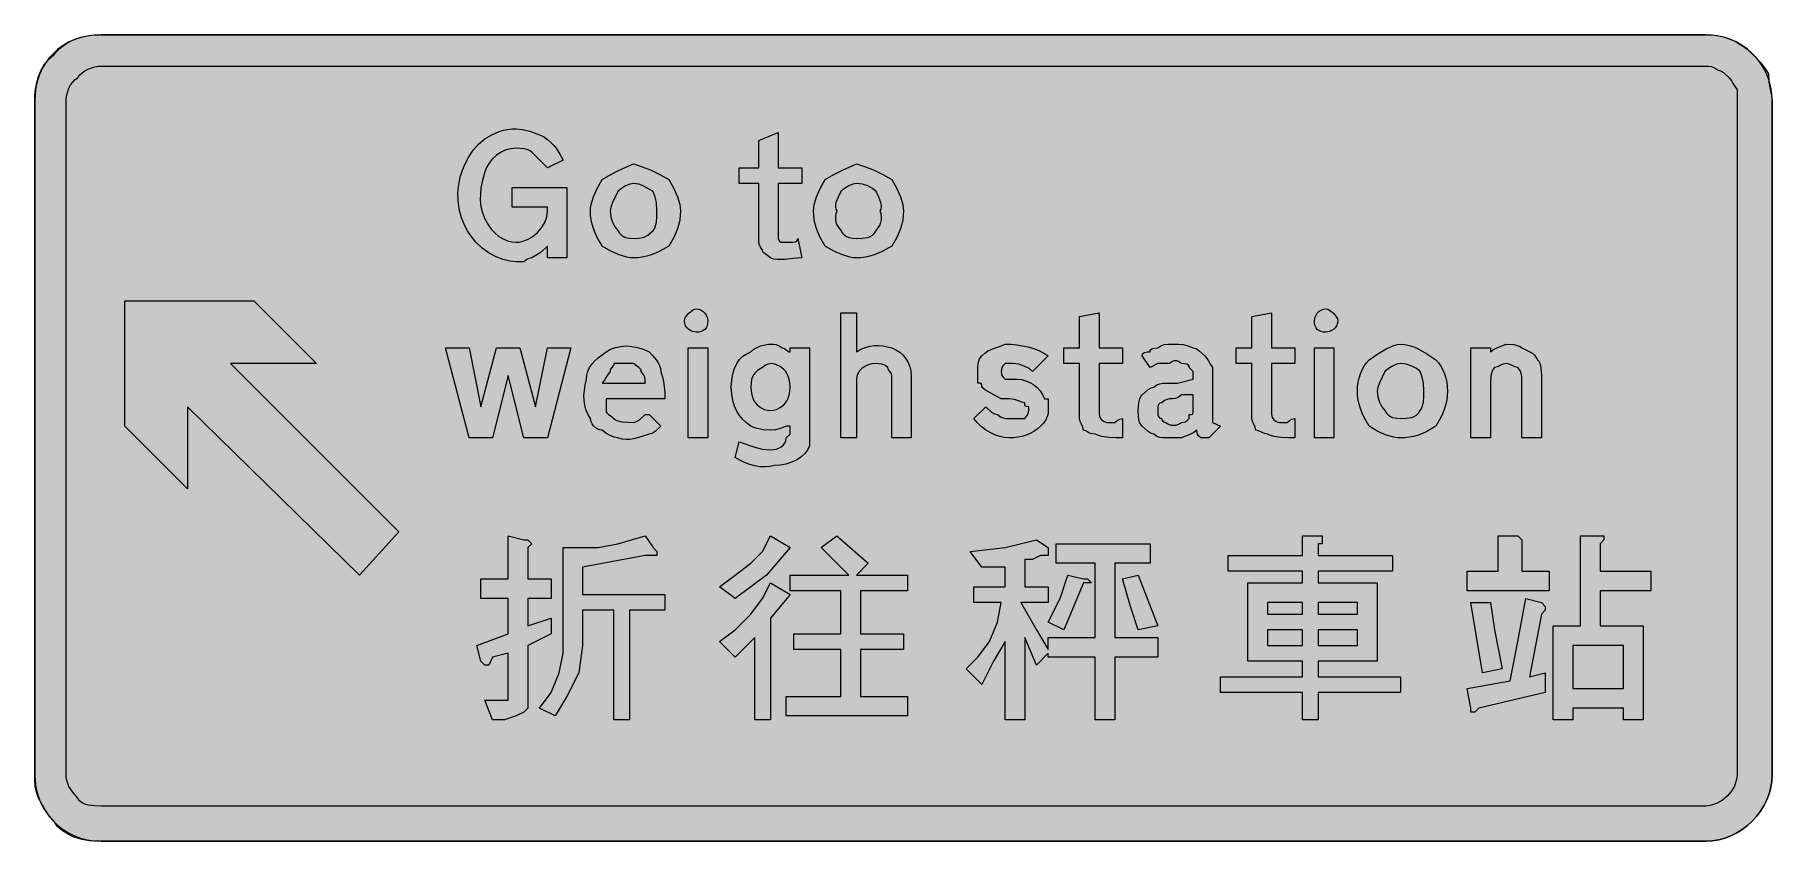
# Model space of a CAD drawing. Header units: metres. Extents: x 17 to 550, y 13 to 260.
import ezdxf

# ---------------------------------------------------------------- set-up
doc = ezdxf.new("R2010")
doc.units = ezdxf.units.M
for name, color, linetype, true_color in [('FILL_BLACK_000000', 7, 'Continuous', 0x000000), ('FILL_WHITE_FFFFFF', 7, 'Continuous', 0xffffff), ('STROKE_BLACK_000000', 7, 'Continuous', 0x000000)]:
    doc.layers.add(name, color=color, linetype=linetype, true_color=true_color)

msp = doc.modelspace()

# ---------------------------------------------------------------- hatches: boundary and pattern name
at = {"layer": 'FILL_BLACK_000000', "true_color": 0x000000}
h = msp.add_hatch(color=7, dxfattribs=at)
h.dxf.hatch_style = 1
h.paths.add_polyline_path([(37.47, 23.52), (35.5, 23.56), (33.42, 23.82), (32.44, 24.11), (31.56, 24.53), (30.83, 25.13), (30.27, 25.92), (28.7, 27.72), (27.57, 29.52), (27.18, 30.42), (26.9, 31.32), (26.73, 32.22), (26.67, 33.12), (26.67, 239.52), (26.73, 240.47), (26.9, 241.49), (27.18, 242.54), (27.57, 243.57), (28.08, 244.55), (28.7, 245.43), (29.43, 246.16), (30.27, 246.72), (30.83, 247.56), (31.56, 248.29), (32.44, 248.91), (33.42, 249.42), (34.45, 249.81), (35.5, 250.09), (36.52, 250.26), (37.47, 250.32), (529.47, 250.32), (530.37, 250.3), (531.27, 250.17), (532.17, 249.81), (533.07, 249.12), (533.97, 248.91), (534.87, 248.37), (536.67, 246.72), (537.38, 245.82), (537.87, 244.92), (538.36, 244.02), (539.07, 243.12), (539.07, 239.52), (539.07, 33.12), (539.01, 32.22), (538.85, 31.33), (538.25, 29.59), (537.3, 27.97), (536.07, 26.52), (534.62, 25.29), (533, 24.34), (531.26, 23.74), (530.37, 23.58), (529.47, 23.52), (37.47, 23.52)])
at = {"layer": 'FILL_WHITE_FFFFFF', "true_color": 0xffffff}
h = msp.add_hatch(color=7, dxfattribs=at)
h.dxf.hatch_style = 1
h.paths.add_polyline_path([(37.47, 12.72), (35.65, 12.74), (33.72, 12.87), (31.56, 13.23), (29.07, 13.92), (27.29, 14.84), (25.62, 15.87), (24.18, 17.13), (23.57, 17.87), (23.07, 18.72), (21.48, 20.52), (20.22, 22.32), (18.27, 25.92), (17.58, 27.72), (17.22, 29.52), (17.09, 31.32), (17.07, 33.12), (17.07, 239.52), (17.13, 241.37), (17.33, 243.29), (17.7, 245.24), (18.27, 247.17), (19.06, 249.05), (20.11, 250.83), (21.43, 252.46), (23.07, 253.92), (24.53, 255.56), (26.16, 256.88), (27.94, 257.93), (29.82, 258.72), (31.75, 259.29), (33.7, 259.66), (35.62, 259.86), (37.47, 259.92), (529.47, 259.92), (531.27, 259.86), (533.07, 259.66), (534.87, 259.29), (536.67, 258.72), (538.47, 257.93), (540.27, 256.88), (542.07, 255.56), (543.87, 253.92), (546.27, 251.37), (547.58, 249.7), (548.67, 247.92), (548.86, 245.43), (549.27, 243.27), (549.68, 241.34), (549.87, 239.52), (549.87, 33.12), (549.76, 31.11), (549.44, 29.14), (548.91, 27.23), (548.2, 25.38), (547.31, 23.6), (546.26, 21.92), (545.06, 20.34), (543.72, 18.87), (542.25, 17.53), (540.67, 16.33), (538.99, 15.28), (537.21, 14.39), (535.36, 13.68), (533.45, 13.15), (531.48, 12.83), (529.47, 12.72), (37.47, 12.72)])
h = msp.add_hatch(color=7, dxfattribs=at)
h.dxf.hatch_style = 1
h.paths.add_polyline_path([(174.27, 219.12), (169.47, 223.92), (168.97, 224.32), (168.38, 224.61), (167.07, 224.97), (164.67, 225.12), (162.93, 224.96), (161.31, 224.5), (159.84, 223.79), (158.52, 222.87), (157.37, 221.78), (156.4, 220.56), (155.63, 219.26), (155.07, 217.92), (154.23, 214.83), (153.91, 213.05), (153.72, 211.17), (153.7, 209.24), (153.89, 207.29), (154.33, 205.37), (155.07, 203.52), (156.02, 201.83), (157.08, 200.37), (158.21, 199.13), (159.42, 198.12), (160.68, 197.33), (161.99, 196.77), (163.32, 196.43), (164.67, 196.32), (165.57, 196.38), (166.46, 196.54), (168.2, 197.14), (169.82, 198.09), (171.27, 199.32), (172.5, 200.77), (173.45, 202.39), (174.05, 204.13), (174.21, 205.02), (174.27, 205.92), (174.27, 207.12), (163.47, 207.12), (163.47, 213.12), (180.27, 213.12), (180.27, 191.52), (174.27, 191.52), (174.27, 195.12), (172.32, 193.32), (171.06, 192.42), (169.47, 191.52), (168.72, 191.37), (167.95, 191.01), (167.07, 190.32), (164.67, 190.32), (162.77, 190.49), (160.71, 190.99), (158.57, 191.84), (156.42, 193.02), (154.32, 194.54), (152.35, 196.39), (150.58, 198.59), (149.79, 199.81), (149.07, 201.12), (147.94, 203.82), (147.21, 206.48), (146.86, 209.09), (146.82, 211.62), (147.07, 214.03), (147.55, 216.31), (148.23, 218.41), (149.07, 220.32), (150.13, 222.51), (151.51, 224.54), (153.16, 226.37), (155.07, 227.97), (157.2, 229.28), (159.53, 230.28), (160.76, 230.64), (162.03, 230.9), (163.33, 231.06), (164.67, 231.12), (166.66, 230.91), (168.87, 230.37), (171.08, 229.6), (173.07, 228.72), (174.31, 227.82), (175.36, 226.92), (176.23, 226.02), (176.97, 225.12), (178.13, 223.32), (179.07, 221.52), (174.27, 219.12)])
h = msp.add_hatch(color=7, dxfattribs=at)
h.dxf.hatch_style = 1
h.paths.add_polyline_path([(245.22, 196.92), (245.58, 196.51), (245.87, 196.37), (246.27, 196.32), (248.67, 196.32), (249.55, 196.34), (250.32, 196.47), (250.86, 196.83), (251.02, 197.12), (251.07, 197.52), (252.27, 191.52), (249.59, 191.35), (247.02, 191.07), (244.68, 191.01), (243.62, 191.18), (242.67, 191.52), (241.79, 192.23), (241.02, 192.72), (240.48, 193.21), (240.32, 193.52), (240.27, 193.92), (239.58, 194.82), (239.22, 195.72), (239.09, 196.62), (239.07, 197.52), (239.07, 214.32), (233.07, 214.32), (233.07, 219.12), (239.07, 219.12), (239.07, 227.52), (245.07, 229.92), (245.07, 219.12), (252.27, 219.12), (252.27, 214.32), (245.07, 214.32), (245.07, 197.52), (245.22, 196.92)])
h = msp.add_hatch(color=7, dxfattribs=at)
h.dxf.hatch_style = 1
h.paths.add_polyline_path([(187.7, 207.93), (188.37, 210.27), (189.5, 212.84), (191.07, 215.52), (193.75, 217.11), (196.32, 218.37), (200.67, 220.32), (203.37, 219.4), (206.07, 218.37), (208.77, 217.11), (211.47, 215.52), (213.05, 212.84), (214.17, 210.27), (214.85, 207.93), (215.01, 206.87), (215.07, 205.92), (215.01, 204.57), (214.85, 203.22), (214.56, 201.87), (214.17, 200.52), (213.66, 199.17), (213.05, 197.82), (211.47, 195.12), (208.77, 193.54), (207.42, 192.93), (206.07, 192.42), (204.72, 192.03), (203.37, 191.74), (202.02, 191.58), (200.67, 191.52), (199.72, 191.58), (198.66, 191.74), (196.32, 192.42), (193.75, 193.54), (191.07, 195.12), (189.5, 197.82), (188.88, 199.17), (188.37, 200.52), (187.98, 201.87), (187.7, 203.22), (187.53, 204.57), (187.47, 205.92), (187.53, 206.87), (187.7, 207.93)])
h.paths.add_polyline_path([(198.27, 213.57), (196.96, 212.8), (195.87, 211.92), (194.22, 208.47), (193.68, 207.03), (193.47, 205.92), (193.68, 204.14), (194.22, 202.47), (194.99, 201.03), (195.87, 199.92), (196.37, 199.13), (196.96, 198.53), (197.6, 198.11), (198.27, 197.82), (199.58, 197.56), (200.67, 197.52), (202.28, 197.56), (203.67, 197.82), (204.35, 198.11), (205.06, 198.53), (206.67, 199.92), (207.07, 200.42), (207.36, 201.03), (207.72, 202.47), (207.85, 204.14), (207.87, 205.92), (207.72, 208.47), (207.36, 210.14), (206.67, 211.92), (203.67, 213.57), (202.28, 214.11), (201.52, 214.27), (200.67, 214.32), (199.58, 214.11), (198.27, 213.57)], flags=16)
h = msp.add_hatch(color=7, dxfattribs=at)
h.dxf.hatch_style = 1
h.paths.add_polyline_path([(256.1, 207.93), (256.77, 210.27), (257.9, 212.84), (259.47, 215.52), (262.15, 217.11), (264.72, 218.37), (269.07, 220.32), (271.77, 219.4), (274.47, 218.37), (277.17, 217.11), (279.87, 215.52), (281.45, 212.84), (282.57, 210.27), (283.25, 207.93), (283.41, 206.87), (283.47, 205.92), (283.41, 204.57), (283.25, 203.22), (282.96, 201.87), (282.57, 200.52), (282.06, 199.17), (281.45, 197.82), (279.87, 195.12), (277.17, 193.54), (275.82, 192.93), (274.47, 192.42), (273.12, 192.03), (271.77, 191.74), (270.42, 191.58), (269.07, 191.52), (268.12, 191.58), (267.06, 191.74), (264.72, 192.42), (262.15, 193.54), (259.47, 195.12), (257.9, 197.82), (257.28, 199.17), (256.77, 200.52), (256.38, 201.87), (256.1, 203.22), (255.93, 204.57), (255.87, 205.92), (255.93, 206.87), (256.1, 207.93)])
h.paths.add_polyline_path([(266.67, 213.57), (265.36, 212.8), (264.27, 211.92), (263.41, 210.14), (262.77, 208.47), (262.61, 207.71), (262.58, 207.03), (262.73, 206.42), (263.07, 205.92), (262.73, 205.02), (262.58, 204.14), (262.61, 203.28), (262.77, 202.47), (263.05, 201.71), (263.41, 201.03), (264.27, 199.92), (264.77, 199.13), (265.36, 198.53), (266, 198.11), (266.67, 197.82), (267.98, 197.56), (269.07, 197.52), (270.85, 197.56), (272.52, 197.82), (273.28, 198.11), (273.96, 198.53), (274.57, 199.13), (275.07, 199.92), (275.93, 201.03), (276.29, 201.71), (276.57, 202.47), (276.73, 203.28), (276.76, 204.14), (276.61, 205.02), (276.27, 205.92), (276.61, 206.42), (276.76, 207.03), (276.73, 207.71), (276.57, 208.47), (275.93, 210.14), (275.07, 211.92), (273.96, 212.8), (272.52, 213.57), (270.85, 214.11), (269.07, 214.32), (267.98, 214.11), (266.67, 213.57)], flags=16)
h = msp.add_hatch(color=7, dxfattribs=at)
h.dxf.hatch_style = 1
h.paths.add_polyline_path([(103.47, 159.12), (77.07, 159.12), (128.67, 107.52), (116.67, 94.32), (63.87, 145.92), (63.87, 120.72), (44.67, 139.92), (44.67, 178.32), (84.27, 178.32), (103.47, 159.12)])
h = msp.add_hatch(color=7, dxfattribs=at)
h.dxf.hatch_style = 1
h.paths.add_polyline_path([(223.41, 171.48), (223.25, 170.74), (222.96, 170.13), (222.57, 169.62), (222.06, 169.23), (221.45, 168.94), (220.71, 168.78), (219.87, 168.72), (218.8, 168.94), (218.2, 169.23), (217.62, 169.62), (217.09, 170.13), (216.66, 170.74), (216.38, 171.48), (216.27, 172.32), (216.38, 172.82), (216.66, 173.39), (217.62, 174.57), (218.8, 175.53), (219.37, 175.81), (219.87, 175.92), (220.71, 175.81), (221.45, 175.53), (222.06, 175.1), (222.57, 174.57), (222.96, 173.99), (223.25, 173.39), (223.47, 172.32), (223.41, 171.48)])
h = msp.add_hatch(color=7, dxfattribs=at)
h.dxf.hatch_style = 1
h.paths.add_polyline_path([(416.56, 171.48), (416.28, 170.74), (415.85, 170.13), (415.32, 169.62), (414.74, 169.23), (414.14, 168.94), (413.07, 168.72), (412.23, 168.78), (411.5, 168.94), (410.88, 169.23), (410.37, 169.62), (409.98, 170.13), (409.7, 170.74), (409.53, 171.48), (409.47, 172.32), (409.7, 173.39), (409.98, 173.99), (410.37, 174.57), (410.88, 175.1), (411.5, 175.53), (412.23, 175.81), (413.07, 175.92), (413.57, 175.81), (414.14, 175.53), (415.32, 174.57), (416.28, 173.39), (416.56, 172.82), (416.67, 172.32), (416.56, 171.48)])
h = msp.add_hatch(color=7, dxfattribs=at)
h.dxf.hatch_style = 1
h.paths.add_polyline_path([(279.87, 155.52), (279.82, 155.92), (279.68, 156.23), (279.27, 156.72), (278.86, 157.21), (278.72, 157.52), (278.67, 157.92), (277.77, 158.61), (276.87, 158.97), (275.97, 159.1), (275.07, 159.12), (273.78, 159.01), (272.61, 158.71), (271.59, 158.23), (270.72, 157.62), (270.02, 156.89), (269.5, 156.08), (269.18, 155.22), (269.07, 154.32), (269.07, 136.32), (264.27, 136.32), (264.27, 174.72), (269.07, 174.72), (269.07, 162.72), (270.42, 163.51), (271.77, 164.09), (273.12, 164.47), (274.47, 164.67), (275.82, 164.7), (277.17, 164.58), (278.52, 164.31), (279.87, 163.92), (281.16, 163.36), (282.33, 162.61), (283.35, 161.68), (284.22, 160.62), (284.92, 159.44), (285.44, 158.18), (285.76, 156.87), (285.87, 155.52), (285.87, 136.32), (279.87, 136.32), (279.87, 154.32), (279.87, 155.52)])
h = msp.add_hatch(color=7, dxfattribs=at)
h.dxf.hatch_style = 1
h.paths.add_polyline_path([(343.68, 142.64), (344.22, 141.87), (344.99, 141.33), (345.87, 141.12), (348.27, 141.12), (349.02, 141.72), (349.79, 142.13), (350.67, 142.32), (350.67, 136.32), (348.68, 136.34), (346.47, 136.47), (344.26, 136.83), (343.22, 137.12), (342.27, 137.52), (341.48, 137.57), (340.86, 137.71), (340.02, 138.12), (339.4, 138.53), (338.67, 138.72), (338.48, 139.62), (338.07, 140.52), (337.66, 141.42), (337.47, 142.32), (337.47, 159.12), (332.67, 159.12), (332.67, 163.92), (337.47, 163.92), (337.47, 173.52), (343.47, 174.72), (343.47, 163.92), (350.67, 163.92), (350.67, 159.12), (343.47, 159.12), (343.47, 143.52), (343.68, 142.64)])
h = msp.add_hatch(color=7, dxfattribs=at)
h.dxf.hatch_style = 1
h.paths.add_polyline_path([(396.48, 142.64), (397.02, 141.87), (397.79, 141.33), (398.67, 141.12), (401.07, 141.12), (401.82, 141.72), (402.59, 142.13), (403.47, 142.32), (403.47, 136.32), (401.48, 136.34), (399.27, 136.47), (397.06, 136.83), (396.02, 137.12), (395.07, 137.52), (394.17, 137.71), (393.27, 138.12), (392.37, 138.53), (391.47, 138.72), (391.28, 139.62), (390.87, 140.52), (390.46, 141.42), (390.27, 142.32), (390.27, 159.12), (385.47, 159.12), (385.47, 163.92), (390.27, 163.92), (390.27, 173.52), (396.27, 174.72), (396.27, 163.92), (403.47, 163.92), (403.47, 159.12), (396.27, 159.12), (396.27, 143.52), (396.48, 142.64)])
h = msp.add_hatch(color=7, dxfattribs=at)
h.dxf.hatch_style = 1
h.paths.add_polyline_path([(153.87, 145.92), (158.67, 163.92), (162.27, 163.92), (165.87, 163.92), (170.67, 145.92), (174.27, 163.92), (181.47, 163.92), (174.27, 136.32), (167.07, 136.32), (162.27, 155.52), (157.47, 136.32), (150.27, 136.32), (143.07, 163.92), (150.27, 163.92), (153.87, 145.92)])
h = msp.add_hatch(color=7, dxfattribs=at)
h.dxf.hatch_style = 1
h.paths.add_polyline_path([(193.47, 137.07), (192.16, 137.84), (191.07, 138.72), (190.23, 138.83), (189.5, 139.11), (188.88, 139.54), (188.37, 140.07), (187.98, 140.65), (187.7, 141.25), (187.47, 142.32), (186.68, 143.67), (186.1, 145.04), (185.72, 146.43), (185.52, 147.87), (185.49, 149.36), (185.61, 150.93), (185.88, 152.57), (186.27, 154.32), (186.38, 155.62), (186.7, 156.81), (187.22, 157.93), (187.92, 158.97), (188.79, 159.96), (189.81, 160.9), (192.27, 162.72), (193.67, 163.51), (195.18, 164.07), (196.76, 164.41), (198.42, 164.52), (200.13, 164.41), (201.89, 164.07), (203.67, 163.51), (205.47, 162.72), (206.54, 161.61), (207.72, 160.17), (208.25, 159.36), (208.68, 158.5), (208.96, 157.62), (209.07, 156.72), (209.76, 154.23), (210.12, 152.07), (210.25, 150.14), (210.27, 148.32), (192.27, 148.32), (192.27, 144.72), (192.32, 144.32), (192.48, 144.01), (193.02, 143.52), (193.79, 143.03), (194.67, 142.32), (195.17, 141.92), (195.78, 141.63), (197.22, 141.27), (198.89, 141.14), (200.67, 141.12), (201.57, 141.33), (202.47, 141.87), (204.27, 143.52), (205.47, 143.52), (209.07, 139.92), (207.27, 138.27), (206.37, 137.73), (205.47, 137.52), (202.96, 136.66), (200.67, 136.02), (199.54, 135.86), (198.38, 135.83), (197.17, 135.98), (195.87, 136.32), (194.78, 136.53), (193.47, 137.07)])
h.paths.add_polyline_path([(204.25, 154.02), (204.12, 154.92), (203.76, 155.82), (203.07, 156.72), (203.02, 157.12), (202.86, 157.43), (202.32, 157.92), (201.55, 158.41), (200.67, 159.12), (194.67, 159.12), (194.62, 158.72), (194.48, 158.41), (194.07, 157.92), (193.66, 157.43), (193.52, 157.12), (193.47, 156.72), (192.76, 155.82), (192.27, 154.92), (191.78, 154.02), (191.07, 153.12), (204.27, 153.12), (204.25, 154.02)], flags=16)
h = msp.add_hatch(color=7, dxfattribs=at)
h.dxf.hatch_style = 1
h.paths.add_polyline_path([(217.47, 136.32), (217.47, 163.92), (223.47, 163.92), (223.47, 136.32), (217.47, 136.32)])
h = msp.add_hatch(color=7, dxfattribs=at)
h.dxf.hatch_style = 1
h.paths.add_polyline_path([(254.67, 163.92), (254.67, 135.12), (254.67, 133.92), (254.06, 132.63), (253.15, 131.46), (251.99, 130.44), (250.62, 129.57), (249.08, 128.87), (247.41, 128.35), (245.66, 128.03), (243.87, 127.92), (242.47, 127.58), (240.98, 127.45), (239.44, 127.52), (237.87, 127.77), (236.3, 128.19), (234.76, 128.76), (233.27, 129.48), (231.87, 130.32), (233.07, 135.12), (237.87, 133.47), (240.16, 132.93), (241.37, 132.77), (242.67, 132.72), (243.57, 132.78), (244.43, 132.94), (245.24, 133.23), (245.97, 133.62), (246.58, 134.13), (247.06, 134.74), (247.36, 135.48), (247.47, 136.32), (248.67, 137.52), (248.67, 139.92), (247.47, 139.92), (245.71, 139.23), (244.17, 138.87), (242.67, 138.72), (240.57, 138.87), (238.62, 139.23), (237.62, 139.52), (236.67, 139.92), (235.38, 140.88), (234.21, 141.96), (233.19, 143.19), (232.32, 144.57), (231.62, 146.12), (231.1, 147.85), (230.78, 149.78), (230.67, 151.92), (230.78, 154.06), (231.1, 155.97), (231.62, 157.66), (232.32, 159.12), (233.19, 160.36), (234.21, 161.37), (235.38, 162.16), (236.67, 162.72), (237.62, 163.51), (238.62, 164.11), (239.62, 164.53), (240.57, 164.82), (242.07, 165.08), (242.67, 165.12), (243.57, 165.1), (244.47, 164.97), (245.37, 164.61), (246.27, 163.92), (246.67, 163.87), (246.98, 163.73), (247.47, 163.32), (247.96, 162.91), (248.27, 162.77), (248.67, 162.72), (248.67, 163.92), (254.67, 163.92)])
h.paths.add_polyline_path([(241.15, 158.61), (240.27, 157.92), (238.7, 156.98), (238.08, 156.44), (237.57, 155.82), (237.18, 155.08), (236.9, 154.21), (236.73, 153.16), (236.67, 151.92), (236.74, 150.65), (236.93, 149.54), (237.22, 148.58), (237.61, 147.76), (238.06, 147.06), (238.57, 146.48), (239.67, 145.62), (240.77, 145.1), (241.73, 144.83), (242.67, 144.72), (243.61, 144.83), (244.57, 145.1), (245.67, 145.62), (246.77, 146.48), (247.28, 147.06), (247.73, 147.76), (248.12, 148.58), (248.41, 149.54), (248.6, 150.65), (248.67, 151.92), (248.6, 153.19), (248.41, 154.3), (248.12, 155.26), (247.73, 156.08), (247.28, 156.78), (246.77, 157.36), (245.67, 158.22), (244.57, 158.74), (243.61, 159.01), (242.67, 159.12), (241.92, 158.97), (241.15, 158.61)], flags=16)
h = msp.add_hatch(color=7, dxfattribs=at)
h.dxf.hatch_style = 1
h.paths.add_polyline_path([(317.07, 154.32), (318.27, 154.32), (319.62, 154.21), (320.93, 153.89), (322.19, 153.37), (323.37, 152.67), (324.43, 151.8), (325.36, 150.78), (326.11, 149.61), (326.67, 148.32), (327.87, 148.32), (327.87, 144.72), (327.82, 143.87), (327.66, 143.13), (327.12, 141.87), (326.35, 140.84), (325.47, 139.92), (324.52, 139.08), (323.46, 138.34), (322.33, 137.73), (321.12, 137.22), (319.86, 136.83), (318.55, 136.54), (317.22, 136.38), (315.87, 136.32), (314.47, 136.43), (313, 136.75), (311.5, 137.27), (310.02, 137.97), (308.59, 138.84), (307.26, 139.86), (306.08, 141.03), (305.07, 142.32), (308.67, 145.92), (310.47, 144.27), (311.37, 143.73), (312.27, 143.52), (313.17, 142.83), (314.07, 142.47), (314.97, 142.34), (315.87, 142.32), (318.27, 142.32), (320.67, 142.32), (321.27, 143.07), (321.68, 143.84), (321.87, 144.72), (321.87, 145.92), (321.18, 145.94), (320.82, 146.07), (320.69, 146.43), (320.67, 147.12), (319.75, 147.31), (318.72, 147.72), (317.46, 148.13), (315.87, 148.32), (313.47, 148.32), (310.02, 150.12), (308.58, 151.02), (307.47, 151.92), (307.45, 152.61), (307.32, 152.97), (306.96, 153.1), (306.27, 153.12), (306.27, 156.72), (306.29, 158.31), (306.42, 159.57), (306.78, 160.6), (307.47, 161.52), (308.37, 162.31), (309.27, 162.93), (311.07, 163.77), (312.87, 164.39), (314.67, 165.12), (316.47, 165.06), (318.25, 164.89), (320.01, 164.61), (321.72, 164.22), (323.38, 163.71), (324.96, 163.09), (326.47, 162.36), (327.87, 161.52), (323.07, 156.72), (321.96, 157.6), (320.52, 158.37), (318.85, 158.91), (317.07, 159.12), (314.67, 159.12), (313.98, 158.41), (313.62, 157.92), (313.49, 157.43), (313.47, 156.72), (313.49, 156.01), (313.62, 155.52), (313.98, 155.03), (314.67, 154.32), (317.07, 154.32)])
h = msp.add_hatch(color=7, dxfattribs=at)
h.dxf.hatch_style = 1
h.paths.add_polyline_path([(374.67, 136.32), (373.98, 137.03), (373.62, 137.52), (373.49, 138.01), (373.47, 138.72), (372.55, 138.01), (371.52, 137.52), (368.67, 136.32), (363.87, 136.32), (362.97, 136.34), (362.07, 136.47), (361.17, 136.83), (360.27, 137.52), (359.37, 137.73), (358.47, 138.27), (356.67, 139.92), (355.98, 140.84), (355.62, 141.87), (355.49, 143.13), (355.47, 144.72), (355.62, 147.12), (355.98, 148.43), (356.27, 149.02), (356.67, 149.52), (358.47, 151.17), (359.37, 151.71), (360.27, 151.92), (361.17, 152.61), (362.07, 152.97), (362.97, 153.1), (363.87, 153.12), (367.47, 153.12), (372.27, 154.32), (372.27, 155.52), (372.27, 156.72), (371.07, 157.92), (371.02, 158.32), (370.86, 158.61), (370.32, 158.97), (369.55, 159.1), (368.67, 159.12), (367.77, 159.79), (367.32, 159.96), (366.87, 160.02), (366.42, 159.96), (365.97, 159.79), (365.07, 159.12), (361.47, 159.12), (359.07, 157.92), (356.67, 161.52), (356.72, 161.92), (356.88, 162.21), (357.42, 162.57), (358.19, 162.7), (359.07, 162.72), (359.12, 163.12), (359.28, 163.41), (359.82, 163.77), (360.59, 163.9), (361.47, 163.92), (362.39, 164.61), (363.42, 164.97), (364.68, 165.1), (366.27, 165.12), (367.88, 165.1), (369.27, 164.97), (370.66, 164.61), (372.27, 163.92), (373.17, 163.71), (374.07, 163.17), (375.87, 161.52), (376.58, 160.62), (377.07, 159.72), (377.56, 158.82), (378.27, 157.92), (378.27, 154.32), (378.27, 151.92), (378.27, 143.52), (378.27, 142.32), (378.27, 141.12), (380.67, 139.92), (377.07, 136.32), (374.67, 136.32)])
h.paths.add_polyline_path([(364.96, 140.44), (365.6, 140.28), (366.27, 140.22), (366.94, 140.28), (367.58, 140.44), (368.17, 140.73), (368.67, 141.12), (369.38, 141.14), (369.87, 141.27), (370.36, 141.63), (371.07, 142.32), (371.07, 143.52), (371.76, 143.54), (372.12, 143.67), (372.25, 144.03), (372.27, 144.72), (372.27, 149.52), (368.67, 149.52), (367.77, 148.83), (366.87, 148.47), (365.97, 148.34), (365.07, 148.32), (364.32, 148.17), (363.55, 147.81), (362.67, 147.12), (362.07, 146.97), (361.66, 146.61), (361.52, 146.32), (361.47, 145.92), (361.47, 143.52), (361.62, 142.92), (361.98, 142.51), (362.27, 142.37), (362.67, 142.32), (362.72, 141.92), (362.86, 141.63), (363.27, 141.27), (363.87, 141.12), (364.37, 140.73), (364.96, 140.44)], flags=16)
h = msp.add_hatch(color=7, dxfattribs=at)
h.dxf.hatch_style = 1
h.paths.add_polyline_path([(409.47, 136.32), (409.47, 163.92), (415.47, 163.92), (415.47, 136.32), (409.47, 136.32)])
h = msp.add_hatch(color=7, dxfattribs=at)
h.dxf.hatch_style = 1
h.paths.add_polyline_path([(422.9, 153.4), (423.18, 154.71), (423.57, 155.97), (424.08, 157.18), (424.7, 158.31), (425.43, 159.37), (426.27, 160.32), (428.95, 162.08), (431.52, 163.62), (433.86, 164.71), (434.92, 165.01), (435.87, 165.12), (437.22, 165.01), (438.57, 164.71), (439.92, 164.23), (441.27, 163.62), (443.97, 162.08), (446.67, 160.32), (447.51, 159.37), (448.25, 158.31), (448.86, 157.18), (449.37, 155.97), (449.76, 154.71), (450.05, 153.4), (450.21, 152.07), (450.27, 150.72), (450.21, 149.37), (450.05, 148.02), (449.76, 146.67), (449.37, 145.32), (448.86, 143.97), (448.25, 142.62), (446.67, 139.92), (443.97, 138.34), (442.62, 137.73), (441.27, 137.22), (439.92, 136.83), (438.57, 136.54), (437.22, 136.38), (435.87, 136.32), (434.92, 136.38), (433.86, 136.54), (431.52, 137.22), (428.95, 138.34), (426.27, 139.92), (424.7, 142.62), (424.08, 143.97), (423.57, 145.32), (423.18, 146.67), (422.9, 148.02), (422.73, 149.37), (422.67, 150.72), (422.73, 152.07), (422.9, 153.4)])
h.paths.add_polyline_path([(433.47, 158.37), (432.16, 157.6), (431.07, 156.72), (429.42, 153.27), (428.88, 151.83), (428.67, 150.72), (428.88, 148.94), (429.42, 147.27), (430.19, 145.83), (431.07, 144.72), (431.57, 143.93), (432.16, 143.33), (432.8, 142.91), (433.47, 142.62), (434.78, 142.36), (435.87, 142.32), (437.65, 142.36), (439.32, 142.62), (440.08, 142.91), (440.76, 143.33), (441.37, 143.93), (441.87, 144.72), (442.27, 145.22), (442.56, 145.83), (442.92, 147.27), (443.05, 148.94), (443.07, 150.72), (442.92, 153.27), (442.56, 154.94), (441.87, 156.72), (440.76, 157.6), (439.32, 158.37), (437.65, 158.91), (435.87, 159.12), (434.78, 158.91), (433.47, 158.37)], flags=16)
h = msp.add_hatch(color=7, dxfattribs=at)
h.dxf.hatch_style = 1
h.paths.add_polyline_path([(467.37, 158.93), (466.47, 158.52), (465.57, 158.11), (464.67, 157.92), (464.27, 157.42), (463.98, 156.83), (463.62, 155.52), (463.47, 153.12), (463.47, 136.32), (457.47, 136.32), (457.47, 163.92), (463.47, 163.92), (463.47, 162.72), (464.39, 163.43), (465.42, 163.92), (468.27, 165.12), (470.67, 164.97), (471.98, 164.61), (472.57, 164.32), (473.07, 163.92), (475.92, 162.57), (476.46, 162.2), (476.95, 161.73), (477.42, 161.11), (477.87, 160.32), (478.27, 159.82), (478.56, 159.23), (478.92, 157.92), (479.07, 155.52), (479.07, 136.32), (473.07, 136.32), (473.07, 154.32), (473.05, 155.22), (472.92, 156.12), (472.56, 157.02), (471.87, 157.92), (470.97, 158.11), (470.07, 158.52), (469.17, 158.93), (468.27, 159.12), (467.37, 158.93)])
h = msp.add_hatch(color=7, dxfattribs=at)
h.dxf.hatch_style = 1
h.paths.add_polyline_path([(162.27, 93.12), (162.27, 106.32), (167.07, 105.12), (168.27, 105.12), (169.47, 103.92), (168.27, 102.72), (168.27, 93.12), (175.47, 93.12), (175.47, 87.12), (168.27, 87.12), (168.27, 78.72), (175.47, 81.12), (175.47, 76.32), (168.27, 72.72), (168.27, 55.92), (168.27, 53.52), (167.07, 52.32), (164.67, 51.12), (161.07, 49.92), (157.47, 49.92), (155.07, 55.92), (159.87, 55.92), (162.27, 55.92), (162.27, 58.32), (162.27, 70.32), (157.47, 69.12), (156.27, 66.72), (155.07, 66.72), (153.87, 67.92), (152.67, 72.72), (162.27, 76.32), (162.27, 87.12), (153.87, 87.12), (153.87, 93.12), (162.27, 93.12)])
h = msp.add_hatch(color=7, dxfattribs=at)
h.dxf.hatch_style = 1
h.paths.add_polyline_path([(175.47, 58.32), (177.87, 64.32), (179.07, 70.32), (179.07, 77.52), (179.07, 102.72), (183.87, 102.72), (189.87, 102.72), (195.87, 103.92), (204.27, 106.32), (206.67, 102.72), (207.87, 101.52), (207.87, 100.32), (206.67, 100.32), (204.27, 100.32), (185.07, 96.72), (185.07, 88.32), (210.27, 88.32), (210.27, 83.52), (199.47, 83.52), (199.47, 49.92), (194.67, 49.92), (194.67, 83.52), (185.07, 83.52), (185.07, 72.72), (183.87, 64.32), (180.27, 57.12), (176.67, 51.12), (171.87, 53.52), (175.47, 58.32)])
h = msp.add_hatch(color=7, dxfattribs=at)
h.dxf.hatch_style = 1
h.paths.add_polyline_path([(241.47, 94.32), (231.87, 87.12), (227.07, 90.72), (231.87, 94.32), (236.67, 97.92), (240.27, 101.52), (242.67, 106.32), (248.67, 102.72), (241.47, 94.32)])
h = msp.add_hatch(color=7, dxfattribs=at)
h.dxf.hatch_style = 1
h.paths.add_polyline_path([(272.67, 97.92), (269.07, 94.32), (284.67, 94.32), (284.67, 89.52), (270.27, 89.52), (270.27, 76.32), (283.47, 76.32), (283.47, 71.52), (270.27, 71.52), (270.27, 57.12), (284.67, 57.12), (284.67, 51.12), (247.47, 51.12), (247.47, 57.12), (264.27, 57.12), (264.27, 71.52), (249.87, 71.52), (249.87, 76.32), (264.27, 76.32), (264.27, 89.52), (248.67, 89.52), (248.67, 94.32), (266.67, 94.32), (258.27, 102.72), (263.07, 106.32), (272.67, 97.92)])
h = msp.add_hatch(color=7, dxfattribs=at)
h.dxf.hatch_style = 1
h.paths.add_polyline_path([(314.67, 102.72), (324.27, 105.12), (327.87, 102.72), (327.87, 101.52), (327.87, 100.32), (326.67, 100.32), (325.47, 100.32), (323.07, 99.12), (320.67, 99.12), (320.67, 90.72), (327.87, 90.72), (327.87, 85.92), (319.47, 85.92), (324.27, 77.52), (327.87, 71.52), (327.87, 75.12), (342.27, 75.12), (342.27, 97.92), (330.27, 97.92), (330.27, 103.92), (359.07, 103.92), (359.07, 97.92), (348.27, 97.92), (348.27, 75.12), (361.47, 75.12), (361.47, 69.12), (348.27, 69.12), (348.27, 49.92), (342.27, 49.92), (342.27, 69.12), (327.87, 69.12), (327.87, 70.32), (324.27, 66.72), (320.67, 75.12), (320.67, 49.92), (314.67, 49.92), (314.67, 73.92), (311.07, 67.92), (307.47, 60.72), (302.67, 65.52), (306.27, 69.12), (309.87, 73.92), (312.27, 79.92), (313.47, 85.92), (305.07, 85.92), (305.07, 90.72), (314.67, 90.72), (314.67, 96.72), (307.47, 96.72), (303.87, 101.52), (314.67, 102.72)])
h = msp.add_hatch(color=7, dxfattribs=at)
h.dxf.hatch_style = 1
h.paths.add_polyline_path([(411.87, 103.92), (410.67, 103.92), (410.67, 100.32), (433.47, 100.32), (433.47, 95.52), (410.67, 95.52), (410.67, 91.92), (428.67, 91.92), (428.67, 67.92), (410.67, 67.92), (410.67, 63.12), (435.87, 63.12), (435.87, 58.32), (410.67, 58.32), (410.67, 49.92), (405.87, 49.92), (405.87, 58.32), (380.67, 58.32), (380.67, 63.12), (405.87, 63.12), (405.87, 67.92), (389.07, 67.92), (389.07, 91.92), (405.87, 91.92), (405.87, 95.52), (383.07, 95.52), (383.07, 100.32), (405.87, 100.32), (405.87, 106.32), (411.87, 106.32), (411.87, 105.12), (411.87, 103.92)])
h.paths.add_polyline_path([(405.87, 82.32), (405.87, 85.92), (395.07, 85.92), (395.07, 82.32), (405.87, 82.32)], flags=16)
h.paths.add_polyline_path([(395.07, 72.72), (405.87, 72.72), (405.87, 77.52), (395.07, 77.52), (395.07, 72.72)], flags=16)
h.paths.add_polyline_path([(410.67, 85.92), (410.67, 82.32), (422.67, 82.32), (422.67, 85.92), (410.67, 85.92)], flags=16)
h.paths.add_polyline_path([(422.67, 77.52), (410.67, 77.52), (410.67, 72.72), (422.67, 72.72), (422.67, 77.52)], flags=16)
h = msp.add_hatch(color=7, dxfattribs=at)
h.dxf.hatch_style = 1
h.paths.add_polyline_path([(465.87, 95.52), (465.87, 106.32), (471.87, 106.32), (473.07, 105.12), (473.07, 103.92), (473.07, 95.52), (481.47, 95.52), (481.47, 89.52), (456.27, 89.52), (456.27, 95.52), (465.87, 95.52)])
h = msp.add_hatch(color=7, dxfattribs=at)
h.dxf.hatch_style = 1
h.paths.add_polyline_path([(491.07, 106.32), (497.07, 106.32), (498.27, 106.32), (498.27, 105.12), (497.07, 103.92), (497.07, 95.52), (512.67, 95.52), (512.67, 89.52), (497.07, 89.52), (497.07, 78.72), (510.27, 78.72), (510.27, 49.92), (504.27, 49.92), (504.27, 53.52), (488.67, 53.52), (488.67, 49.92), (482.67, 49.92), (482.67, 78.72), (491.07, 78.72), (491.07, 106.32)])
h.paths.add_polyline_path([(504.27, 72.72), (488.67, 72.72), (488.67, 59.52), (504.27, 59.52), (504.27, 72.72)], flags=16)
h = msp.add_hatch(color=7, dxfattribs=at)
h.dxf.hatch_style = 1
h.paths.add_polyline_path([(242.67, 81.12), (242.67, 49.92), (237.87, 49.92), (237.87, 75.12), (231.87, 69.12), (227.07, 73.92), (231.87, 77.52), (236.67, 82.32), (240.27, 87.12), (242.67, 91.92), (248.67, 88.32), (242.67, 81.12)])
h = msp.add_hatch(color=7, dxfattribs=at)
h.dxf.hatch_style = 1
h.paths.add_polyline_path([(339.87, 93.12), (341.07, 91.92), (339.87, 91.92), (338.67, 91.92), (332.67, 77.52), (327.87, 79.92), (331.47, 87.12), (333.87, 94.32), (338.67, 93.12), (339.87, 93.12)])
h = msp.add_hatch(color=7, dxfattribs=at)
h.dxf.hatch_style = 1
h.paths.add_polyline_path([(353.07, 84.72), (350.67, 93.12), (355.47, 94.32), (361.47, 78.72), (355.47, 77.52), (353.07, 84.72)])
h = msp.add_hatch(color=7, dxfattribs=at)
h.dxf.hatch_style = 1
h.paths.add_polyline_path([(469.47, 61.92), (471.87, 73.92), (474.27, 87.12), (479.07, 85.92), (480.27, 84.72), (480.27, 83.52), (479.07, 82.32), (475.47, 63.12), (480.27, 64.32), (480.27, 58.32), (459.87, 53.52), (458.67, 52.32), (457.47, 52.32), (457.47, 53.52), (456.27, 59.52), (469.47, 61.92)])
h = msp.add_hatch(color=7, dxfattribs=at)
h.dxf.hatch_style = 1
h.paths.add_polyline_path([(457.47, 85.92), (463.47, 85.92), (464.67, 77.52), (467.07, 65.52), (461.07, 64.32), (457.47, 85.92)])

# ---------------------------------------------------------------- linework, layer by layer
at = {"layer": 'FILL_BLACK_000000', "lineweight": 0, "true_color": 0x000000}
msp.add_lwpolyline([(37.47, 23.52), (35.5, 23.56), (33.42, 23.82), (32.44, 24.11), (31.56, 24.53), (30.83, 25.13), (30.27, 25.92), (28.7, 27.72), (27.57, 29.52), (27.18, 30.42), (26.9, 31.32), (26.73, 32.22), (26.67, 33.12), (26.67, 239.52), (26.73, 240.47), (26.9, 241.49), (27.18, 242.54), (27.57, 243.57), (28.08, 244.55), (28.7, 245.43), (29.43, 246.16), (30.27, 246.72), (30.83, 247.56), (31.56, 248.29), (32.44, 248.91), (33.42, 249.42), (34.45, 249.81), (35.5, 250.09), (36.52, 250.26), (37.47, 250.32), (529.47, 250.32), (530.37, 250.3), (531.27, 250.17), (532.17, 249.81), (533.07, 249.12), (533.97, 248.91), (534.87, 248.37), (536.67, 246.72), (537.38, 245.82), (537.87, 244.92), (538.36, 244.02), (539.07, 243.12), (539.07, 239.52), (539.07, 33.12), (539.01, 32.22), (538.85, 31.33), (538.25, 29.59), (537.3, 27.97), (536.07, 26.52), (534.62, 25.29), (533, 24.34), (531.26, 23.74), (530.37, 23.58), (529.47, 23.52)], close=True, dxfattribs=at)
at = {"layer": 'FILL_WHITE_FFFFFF', "lineweight": 0, "true_color": 0xffffff}
for points in [[(37.47, 12.72), (35.65, 12.74), (33.72, 12.87), (31.56, 13.23), (29.07, 13.92), (27.29, 14.84), (25.62, 15.87), (24.18, 17.13), (23.57, 17.87), (23.07, 18.72), (21.48, 20.52), (20.22, 22.32), (18.27, 25.92), (17.58, 27.72), (17.22, 29.52), (17.09, 31.32), (17.07, 33.12), (17.07, 239.52), (17.13, 241.37), (17.33, 243.29), (17.7, 245.24), (18.27, 247.17), (19.06, 249.05), (20.11, 250.83), (21.43, 252.46), (23.07, 253.92), (24.53, 255.56), (26.16, 256.88), (27.94, 257.93), (29.82, 258.72), (31.75, 259.29), (33.7, 259.66), (35.62, 259.86), (37.47, 259.92), (529.47, 259.92), (531.27, 259.86), (533.07, 259.66), (534.87, 259.29), (536.67, 258.72), (538.47, 257.93), (540.27, 256.88), (542.07, 255.56), (543.87, 253.92), (546.27, 251.37), (547.58, 249.7), (548.67, 247.92), (548.86, 245.43), (549.27, 243.27), (549.68, 241.34), (549.87, 239.52), (549.87, 33.12), (549.76, 31.11), (549.44, 29.14), (548.91, 27.23), (548.2, 25.38), (547.31, 23.6), (546.26, 21.92), (545.06, 20.34), (543.72, 18.87), (542.25, 17.53), (540.67, 16.33), (538.99, 15.28), (537.21, 14.39), (535.36, 13.68), (533.45, 13.15), (531.48, 12.83), (529.47, 12.72)], [(174.27, 219.12), (169.47, 223.92), (168.97, 224.32), (168.38, 224.61), (167.07, 224.97), (164.67, 225.12), (162.93, 224.96), (161.31, 224.5), (159.84, 223.79), (158.52, 222.87), (157.37, 221.78), (156.4, 220.56), (155.63, 219.26), (155.07, 217.92), (154.23, 214.83), (153.91, 213.05), (153.72, 211.17), (153.7, 209.24), (153.89, 207.29), (154.33, 205.37), (155.07, 203.52), (156.02, 201.83), (157.08, 200.37), (158.21, 199.13), (159.42, 198.12), (160.68, 197.33), (161.99, 196.77), (163.32, 196.43), (164.67, 196.32), (165.57, 196.38), (166.46, 196.54), (168.2, 197.14), (169.82, 198.09), (171.27, 199.32), (172.5, 200.77), (173.45, 202.39), (174.05, 204.13), (174.21, 205.02), (174.27, 205.92), (174.27, 207.12), (163.47, 207.12), (163.47, 213.12), (180.27, 213.12), (180.27, 191.52), (174.27, 191.52), (174.27, 195.12), (172.32, 193.32), (171.06, 192.42), (169.47, 191.52), (168.72, 191.37), (167.95, 191.01), (167.07, 190.32), (164.67, 190.32), (162.77, 190.49), (160.71, 190.99), (158.57, 191.84), (156.42, 193.02), (154.32, 194.54), (152.35, 196.39), (150.58, 198.59), (149.79, 199.81), (149.07, 201.12), (147.94, 203.82), (147.21, 206.48), (146.86, 209.09), (146.82, 211.62), (147.07, 214.03), (147.55, 216.31), (148.23, 218.41), (149.07, 220.32), (150.13, 222.51), (151.51, 224.54), (153.16, 226.37), (155.07, 227.97), (157.2, 229.28), (159.53, 230.28), (160.76, 230.64), (162.03, 230.9), (163.33, 231.06), (164.67, 231.12), (166.66, 230.91), (168.87, 230.37), (171.08, 229.6), (173.07, 228.72), (174.31, 227.82), (175.36, 226.92), (176.23, 226.02), (176.97, 225.12), (178.13, 223.32), (179.07, 221.52)], [(245.22, 196.92), (245.58, 196.51), (245.87, 196.37), (246.27, 196.32), (248.67, 196.32), (249.55, 196.34), (250.32, 196.47), (250.86, 196.83), (251.02, 197.12), (251.07, 197.52), (252.27, 191.52), (249.59, 191.35), (247.02, 191.07), (244.68, 191.01), (243.62, 191.18), (242.67, 191.52), (241.79, 192.23), (241.02, 192.72), (240.48, 193.21), (240.32, 193.52), (240.27, 193.92), (239.58, 194.82), (239.22, 195.72), (239.09, 196.62), (239.07, 197.52), (239.07, 214.32), (233.07, 214.32), (233.07, 219.12), (239.07, 219.12), (239.07, 227.52), (245.07, 229.92), (245.07, 219.12), (252.27, 219.12), (252.27, 214.32), (245.07, 214.32), (245.07, 197.52)], [(187.7, 207.93), (188.37, 210.27), (189.5, 212.84), (191.07, 215.52), (193.75, 217.11), (196.32, 218.37), (200.67, 220.32), (203.37, 219.4), (206.07, 218.37), (208.77, 217.11), (211.47, 215.52), (213.05, 212.84), (214.17, 210.27), (214.85, 207.93), (215.01, 206.87), (215.07, 205.92), (215.01, 204.57), (214.85, 203.22), (214.56, 201.87), (214.17, 200.52), (213.66, 199.17), (213.05, 197.82), (211.47, 195.12), (208.77, 193.54), (207.42, 192.93), (206.07, 192.42), (204.72, 192.03), (203.37, 191.74), (202.02, 191.58), (200.67, 191.52), (199.72, 191.58), (198.66, 191.74), (196.32, 192.42), (193.75, 193.54), (191.07, 195.12), (189.5, 197.82), (188.88, 199.17), (188.37, 200.52), (187.98, 201.87), (187.7, 203.22), (187.53, 204.57), (187.47, 205.92), (187.53, 206.87)], [(256.1, 207.93), (256.77, 210.27), (257.9, 212.84), (259.47, 215.52), (262.15, 217.11), (264.72, 218.37), (269.07, 220.32), (271.77, 219.4), (274.47, 218.37), (277.17, 217.11), (279.87, 215.52), (281.45, 212.84), (282.57, 210.27), (283.25, 207.93), (283.41, 206.87), (283.47, 205.92), (283.41, 204.57), (283.25, 203.22), (282.96, 201.87), (282.57, 200.52), (282.06, 199.17), (281.45, 197.82), (279.87, 195.12), (277.17, 193.54), (275.82, 192.93), (274.47, 192.42), (273.12, 192.03), (271.77, 191.74), (270.42, 191.58), (269.07, 191.52), (268.12, 191.58), (267.06, 191.74), (264.72, 192.42), (262.15, 193.54), (259.47, 195.12), (257.9, 197.82), (257.28, 199.17), (256.77, 200.52), (256.38, 201.87), (256.1, 203.22), (255.93, 204.57), (255.87, 205.92), (255.93, 206.87)], [(198.27, 213.57), (196.96, 212.8), (195.87, 211.92), (194.22, 208.47), (193.68, 207.03), (193.47, 205.92), (193.68, 204.14), (194.22, 202.47), (194.99, 201.03), (195.87, 199.92), (196.37, 199.13), (196.96, 198.53), (197.6, 198.11), (198.27, 197.82), (199.58, 197.56), (200.67, 197.52), (202.28, 197.56), (203.67, 197.82), (204.35, 198.11), (205.06, 198.53), (206.67, 199.92), (207.07, 200.42), (207.36, 201.03), (207.72, 202.47), (207.85, 204.14), (207.87, 205.92), (207.72, 208.47), (207.36, 210.14), (206.67, 211.92), (203.67, 213.57), (202.28, 214.11), (201.52, 214.27), (200.67, 214.32), (199.58, 214.11)], [(266.67, 213.57), (265.36, 212.8), (264.27, 211.92), (263.41, 210.14), (262.77, 208.47), (262.61, 207.71), (262.58, 207.03), (262.73, 206.42), (263.07, 205.92), (262.73, 205.02), (262.58, 204.14), (262.61, 203.28), (262.77, 202.47), (263.05, 201.71), (263.41, 201.03), (264.27, 199.92), (264.77, 199.13), (265.36, 198.53), (266, 198.11), (266.67, 197.82), (267.98, 197.56), (269.07, 197.52), (270.85, 197.56), (272.52, 197.82), (273.28, 198.11), (273.96, 198.53), (274.57, 199.13), (275.07, 199.92), (275.93, 201.03), (276.29, 201.71), (276.57, 202.47), (276.73, 203.28), (276.76, 204.14), (276.61, 205.02), (276.27, 205.92), (276.61, 206.42), (276.76, 207.03), (276.73, 207.71), (276.57, 208.47), (275.93, 210.14), (275.07, 211.92), (273.96, 212.8), (272.52, 213.57), (270.85, 214.11), (269.07, 214.32), (267.98, 214.11)], [(103.47, 159.12), (77.07, 159.12), (128.67, 107.52), (116.67, 94.32), (63.87, 145.92), (63.87, 120.72), (44.67, 139.92), (44.67, 178.32), (84.27, 178.32)], [(223.41, 171.48), (223.25, 170.74), (222.96, 170.13), (222.57, 169.62), (222.06, 169.23), (221.45, 168.94), (220.71, 168.78), (219.87, 168.72), (218.8, 168.94), (218.2, 169.23), (217.62, 169.62), (217.09, 170.13), (216.66, 170.74), (216.38, 171.48), (216.27, 172.32), (216.38, 172.82), (216.66, 173.39), (217.62, 174.57), (218.8, 175.53), (219.37, 175.81), (219.87, 175.92), (220.71, 175.81), (221.45, 175.53), (222.06, 175.1), (222.57, 174.57), (222.96, 173.99), (223.25, 173.39), (223.47, 172.32)], [(416.56, 171.48), (416.28, 170.74), (415.85, 170.13), (415.32, 169.62), (414.74, 169.23), (414.14, 168.94), (413.07, 168.72), (412.23, 168.78), (411.5, 168.94), (410.88, 169.23), (410.37, 169.62), (409.98, 170.13), (409.7, 170.74), (409.53, 171.48), (409.47, 172.32), (409.7, 173.39), (409.98, 173.99), (410.37, 174.57), (410.88, 175.1), (411.5, 175.53), (412.23, 175.81), (413.07, 175.92), (413.57, 175.81), (414.14, 175.53), (415.32, 174.57), (416.28, 173.39), (416.56, 172.82), (416.67, 172.32)], [(279.87, 155.52), (279.82, 155.92), (279.68, 156.23), (279.27, 156.72), (278.86, 157.21), (278.72, 157.52), (278.67, 157.92), (277.77, 158.61), (276.87, 158.97), (275.97, 159.1), (275.07, 159.12), (273.78, 159.01), (272.61, 158.71), (271.59, 158.23), (270.72, 157.62), (270.02, 156.89), (269.5, 156.08), (269.18, 155.22), (269.07, 154.32), (269.07, 136.32), (264.27, 136.32), (264.27, 174.72), (269.07, 174.72), (269.07, 162.72), (270.42, 163.51), (271.77, 164.09), (273.12, 164.47), (274.47, 164.67), (275.82, 164.7), (277.17, 164.58), (278.52, 164.31), (279.87, 163.92), (281.16, 163.36), (282.33, 162.61), (283.35, 161.68), (284.22, 160.62), (284.92, 159.44), (285.44, 158.18), (285.76, 156.87), (285.87, 155.52), (285.87, 136.32), (279.87, 136.32), (279.87, 154.32)], [(343.68, 142.64), (344.22, 141.87), (344.99, 141.33), (345.87, 141.12), (348.27, 141.12), (349.02, 141.72), (349.79, 142.13), (350.67, 142.32), (350.67, 136.32), (348.68, 136.34), (346.47, 136.47), (344.26, 136.83), (343.22, 137.12), (342.27, 137.52), (341.48, 137.57), (340.86, 137.71), (340.02, 138.12), (339.4, 138.53), (338.67, 138.72), (338.48, 139.62), (338.07, 140.52), (337.66, 141.42), (337.47, 142.32), (337.47, 159.12), (332.67, 159.12), (332.67, 163.92), (337.47, 163.92), (337.47, 173.52), (343.47, 174.72), (343.47, 163.92), (350.67, 163.92), (350.67, 159.12), (343.47, 159.12), (343.47, 143.52)], [(396.48, 142.64), (397.02, 141.87), (397.79, 141.33), (398.67, 141.12), (401.07, 141.12), (401.82, 141.72), (402.59, 142.13), (403.47, 142.32), (403.47, 136.32), (401.48, 136.34), (399.27, 136.47), (397.06, 136.83), (396.02, 137.12), (395.07, 137.52), (394.17, 137.71), (393.27, 138.12), (392.37, 138.53), (391.47, 138.72), (391.28, 139.62), (390.87, 140.52), (390.46, 141.42), (390.27, 142.32), (390.27, 159.12), (385.47, 159.12), (385.47, 163.92), (390.27, 163.92), (390.27, 173.52), (396.27, 174.72), (396.27, 163.92), (403.47, 163.92), (403.47, 159.12), (396.27, 159.12), (396.27, 143.52)], [(153.87, 145.92), (158.67, 163.92), (162.27, 163.92), (165.87, 163.92), (170.67, 145.92), (174.27, 163.92), (181.47, 163.92), (174.27, 136.32), (167.07, 136.32), (162.27, 155.52), (157.47, 136.32), (150.27, 136.32), (143.07, 163.92), (150.27, 163.92)], [(193.47, 137.07), (192.16, 137.84), (191.07, 138.72), (190.23, 138.83), (189.5, 139.11), (188.88, 139.54), (188.37, 140.07), (187.98, 140.65), (187.7, 141.25), (187.47, 142.32), (186.68, 143.67), (186.1, 145.04), (185.72, 146.43), (185.52, 147.87), (185.49, 149.36), (185.61, 150.93), (185.88, 152.57), (186.27, 154.32), (186.38, 155.62), (186.7, 156.81), (187.22, 157.93), (187.92, 158.97), (188.79, 159.96), (189.81, 160.9), (192.27, 162.72), (193.67, 163.51), (195.18, 164.07), (196.76, 164.41), (198.42, 164.52), (200.13, 164.41), (201.89, 164.07), (203.67, 163.51), (205.47, 162.72), (206.54, 161.61), (207.72, 160.17), (208.25, 159.36), (208.68, 158.5), (208.96, 157.62), (209.07, 156.72), (209.76, 154.23), (210.12, 152.07), (210.25, 150.14), (210.27, 148.32), (192.27, 148.32), (192.27, 144.72), (192.32, 144.32), (192.48, 144.01), (193.02, 143.52), (193.79, 143.03), (194.67, 142.32), (195.17, 141.92), (195.78, 141.63), (197.22, 141.27), (198.89, 141.14), (200.67, 141.12), (201.57, 141.33), (202.47, 141.87), (204.27, 143.52), (205.47, 143.52), (209.07, 139.92), (207.27, 138.27), (206.37, 137.73), (205.47, 137.52), (202.96, 136.66), (200.67, 136.02), (199.54, 135.86), (198.38, 135.83), (197.17, 135.98), (195.87, 136.32), (194.78, 136.53)], [(217.47, 136.32), (217.47, 163.92), (223.47, 163.92), (223.47, 136.32)], [(254.67, 163.92), (254.67, 135.12), (254.67, 133.92), (254.06, 132.63), (253.15, 131.46), (251.99, 130.44), (250.62, 129.57), (249.08, 128.87), (247.41, 128.35), (245.66, 128.03), (243.87, 127.92), (242.47, 127.58), (240.98, 127.45), (239.44, 127.52), (237.87, 127.77), (236.3, 128.19), (234.76, 128.76), (233.27, 129.48), (231.87, 130.32), (233.07, 135.12), (237.87, 133.47), (240.16, 132.93), (241.37, 132.77), (242.67, 132.72), (243.57, 132.78), (244.43, 132.94), (245.24, 133.23), (245.97, 133.62), (246.58, 134.13), (247.06, 134.74), (247.36, 135.48), (247.47, 136.32), (248.67, 137.52), (248.67, 139.92), (247.47, 139.92), (245.71, 139.23), (244.17, 138.87), (242.67, 138.72), (240.57, 138.87), (238.62, 139.23), (237.62, 139.52), (236.67, 139.92), (235.38, 140.88), (234.21, 141.96), (233.19, 143.19), (232.32, 144.57), (231.62, 146.12), (231.1, 147.85), (230.78, 149.78), (230.67, 151.92), (230.78, 154.06), (231.1, 155.97), (231.62, 157.66), (232.32, 159.12), (233.19, 160.36), (234.21, 161.37), (235.38, 162.16), (236.67, 162.72), (237.62, 163.51), (238.62, 164.11), (239.62, 164.53), (240.57, 164.82), (242.07, 165.08), (242.67, 165.12), (243.57, 165.1), (244.47, 164.97), (245.37, 164.61), (246.27, 163.92), (246.67, 163.87), (246.98, 163.73), (247.47, 163.32), (247.96, 162.91), (248.27, 162.77), (248.67, 162.72), (248.67, 163.92)], [(317.07, 154.32), (318.27, 154.32), (319.62, 154.21), (320.93, 153.89), (322.19, 153.37), (323.37, 152.67), (324.43, 151.8), (325.36, 150.78), (326.11, 149.61), (326.67, 148.32), (327.87, 148.32), (327.87, 144.72), (327.82, 143.87), (327.66, 143.13), (327.12, 141.87), (326.35, 140.84), (325.47, 139.92), (324.52, 139.08), (323.46, 138.34), (322.33, 137.73), (321.12, 137.22), (319.86, 136.83), (318.55, 136.54), (317.22, 136.38), (315.87, 136.32), (314.47, 136.43), (313, 136.75), (311.5, 137.27), (310.02, 137.97), (308.59, 138.84), (307.26, 139.86), (306.08, 141.03), (305.07, 142.32), (308.67, 145.92), (310.47, 144.27), (311.37, 143.73), (312.27, 143.52), (313.17, 142.83), (314.07, 142.47), (314.97, 142.34), (315.87, 142.32), (318.27, 142.32), (320.67, 142.32), (321.27, 143.07), (321.68, 143.84), (321.87, 144.72), (321.87, 145.92), (321.18, 145.94), (320.82, 146.07), (320.69, 146.43), (320.67, 147.12), (319.75, 147.31), (318.72, 147.72), (317.46, 148.13), (315.87, 148.32), (313.47, 148.32), (310.02, 150.12), (308.58, 151.02), (307.47, 151.92), (307.45, 152.61), (307.32, 152.97), (306.96, 153.1), (306.27, 153.12), (306.27, 156.72), (306.29, 158.31), (306.42, 159.57), (306.78, 160.6), (307.47, 161.52), (308.37, 162.31), (309.27, 162.93), (311.07, 163.77), (312.87, 164.39), (314.67, 165.12), (316.47, 165.06), (318.25, 164.89), (320.01, 164.61), (321.72, 164.22), (323.38, 163.71), (324.96, 163.09), (326.47, 162.36), (327.87, 161.52), (323.07, 156.72), (321.96, 157.6), (320.52, 158.37), (318.85, 158.91), (317.07, 159.12), (314.67, 159.12), (313.98, 158.41), (313.62, 157.92), (313.49, 157.43), (313.47, 156.72), (313.49, 156.01), (313.62, 155.52), (313.98, 155.03), (314.67, 154.32)], [(374.67, 136.32), (373.98, 137.03), (373.62, 137.52), (373.49, 138.01), (373.47, 138.72), (372.55, 138.01), (371.52, 137.52), (368.67, 136.32), (363.87, 136.32), (362.97, 136.34), (362.07, 136.47), (361.17, 136.83), (360.27, 137.52), (359.37, 137.73), (358.47, 138.27), (356.67, 139.92), (355.98, 140.84), (355.62, 141.87), (355.49, 143.13), (355.47, 144.72), (355.62, 147.12), (355.98, 148.43), (356.27, 149.02), (356.67, 149.52), (358.47, 151.17), (359.37, 151.71), (360.27, 151.92), (361.17, 152.61), (362.07, 152.97), (362.97, 153.1), (363.87, 153.12), (367.47, 153.12), (372.27, 154.32), (372.27, 155.52), (372.27, 156.72), (371.07, 157.92), (371.02, 158.32), (370.86, 158.61), (370.32, 158.97), (369.55, 159.1), (368.67, 159.12), (367.77, 159.79), (367.32, 159.96), (366.87, 160.02), (366.42, 159.96), (365.97, 159.79), (365.07, 159.12), (361.47, 159.12), (359.07, 157.92), (356.67, 161.52), (356.72, 161.92), (356.88, 162.21), (357.42, 162.57), (358.19, 162.7), (359.07, 162.72), (359.12, 163.12), (359.28, 163.41), (359.82, 163.77), (360.59, 163.9), (361.47, 163.92), (362.39, 164.61), (363.42, 164.97), (364.68, 165.1), (366.27, 165.12), (367.88, 165.1), (369.27, 164.97), (370.66, 164.61), (372.27, 163.92), (373.17, 163.71), (374.07, 163.17), (375.87, 161.52), (376.58, 160.62), (377.07, 159.72), (377.56, 158.82), (378.27, 157.92), (378.27, 154.32), (378.27, 151.92), (378.27, 143.52), (378.27, 142.32), (378.27, 141.12), (380.67, 139.92), (377.07, 136.32)], [(409.47, 136.32), (409.47, 163.92), (415.47, 163.92), (415.47, 136.32)], [(422.9, 153.4), (423.18, 154.71), (423.57, 155.97), (424.08, 157.18), (424.7, 158.31), (425.43, 159.37), (426.27, 160.32), (428.95, 162.08), (431.52, 163.62), (433.86, 164.71), (434.92, 165.01), (435.87, 165.12), (437.22, 165.01), (438.57, 164.71), (439.92, 164.23), (441.27, 163.62), (443.97, 162.08), (446.67, 160.32), (447.51, 159.37), (448.25, 158.31), (448.86, 157.18), (449.37, 155.97), (449.76, 154.71), (450.05, 153.4), (450.21, 152.07), (450.27, 150.72), (450.21, 149.37), (450.05, 148.02), (449.76, 146.67), (449.37, 145.32), (448.86, 143.97), (448.25, 142.62), (446.67, 139.92), (443.97, 138.34), (442.62, 137.73), (441.27, 137.22), (439.92, 136.83), (438.57, 136.54), (437.22, 136.38), (435.87, 136.32), (434.92, 136.38), (433.86, 136.54), (431.52, 137.22), (428.95, 138.34), (426.27, 139.92), (424.7, 142.62), (424.08, 143.97), (423.57, 145.32), (423.18, 146.67), (422.9, 148.02), (422.73, 149.37), (422.67, 150.72), (422.73, 152.07)], [(467.37, 158.93), (466.47, 158.52), (465.57, 158.11), (464.67, 157.92), (464.27, 157.42), (463.98, 156.83), (463.62, 155.52), (463.47, 153.12), (463.47, 136.32), (457.47, 136.32), (457.47, 163.92), (463.47, 163.92), (463.47, 162.72), (464.39, 163.43), (465.42, 163.92), (468.27, 165.12), (470.67, 164.97), (471.98, 164.61), (472.57, 164.32), (473.07, 163.92), (475.92, 162.57), (476.46, 162.2), (476.95, 161.73), (477.42, 161.11), (477.87, 160.32), (478.27, 159.82), (478.56, 159.23), (478.92, 157.92), (479.07, 155.52), (479.07, 136.32), (473.07, 136.32), (473.07, 154.32), (473.05, 155.22), (472.92, 156.12), (472.56, 157.02), (471.87, 157.92), (470.97, 158.11), (470.07, 158.52), (469.17, 158.93), (468.27, 159.12)], [(204.25, 154.02), (204.12, 154.92), (203.76, 155.82), (203.07, 156.72), (203.02, 157.12), (202.86, 157.43), (202.32, 157.92), (201.55, 158.41), (200.67, 159.12), (194.67, 159.12), (194.62, 158.72), (194.48, 158.41), (194.07, 157.92), (193.66, 157.43), (193.52, 157.12), (193.47, 156.72), (192.76, 155.82), (192.27, 154.92), (191.78, 154.02), (191.07, 153.12), (204.27, 153.12)], [(241.15, 158.61), (240.27, 157.92), (238.7, 156.98), (238.08, 156.44), (237.57, 155.82), (237.18, 155.08), (236.9, 154.21), (236.73, 153.16), (236.67, 151.92), (236.74, 150.65), (236.93, 149.54), (237.22, 148.58), (237.61, 147.76), (238.06, 147.06), (238.57, 146.48), (239.67, 145.62), (240.77, 145.1), (241.73, 144.83), (242.67, 144.72), (243.61, 144.83), (244.57, 145.1), (245.67, 145.62), (246.77, 146.48), (247.28, 147.06), (247.73, 147.76), (248.12, 148.58), (248.41, 149.54), (248.6, 150.65), (248.67, 151.92), (248.6, 153.19), (248.41, 154.3), (248.12, 155.26), (247.73, 156.08), (247.28, 156.78), (246.77, 157.36), (245.67, 158.22), (244.57, 158.74), (243.61, 159.01), (242.67, 159.12), (241.92, 158.97)], [(433.47, 158.37), (432.16, 157.6), (431.07, 156.72), (429.42, 153.27), (428.88, 151.83), (428.67, 150.72), (428.88, 148.94), (429.42, 147.27), (430.19, 145.83), (431.07, 144.72), (431.57, 143.93), (432.16, 143.33), (432.8, 142.91), (433.47, 142.62), (434.78, 142.36), (435.87, 142.32), (437.65, 142.36), (439.32, 142.62), (440.08, 142.91), (440.76, 143.33), (441.37, 143.93), (441.87, 144.72), (442.27, 145.22), (442.56, 145.83), (442.92, 147.27), (443.05, 148.94), (443.07, 150.72), (442.92, 153.27), (442.56, 154.94), (441.87, 156.72), (440.76, 157.6), (439.32, 158.37), (437.65, 158.91), (435.87, 159.12), (434.78, 158.91)], [(364.96, 140.44), (365.6, 140.28), (366.27, 140.22), (366.94, 140.28), (367.58, 140.44), (368.17, 140.73), (368.67, 141.12), (369.38, 141.14), (369.87, 141.27), (370.36, 141.63), (371.07, 142.32), (371.07, 143.52), (371.76, 143.54), (372.12, 143.67), (372.25, 144.03), (372.27, 144.72), (372.27, 149.52), (368.67, 149.52), (367.77, 148.83), (366.87, 148.47), (365.97, 148.34), (365.07, 148.32), (364.32, 148.17), (363.55, 147.81), (362.67, 147.12), (362.07, 146.97), (361.66, 146.61), (361.52, 146.32), (361.47, 145.92), (361.47, 143.52), (361.62, 142.92), (361.98, 142.51), (362.27, 142.37), (362.67, 142.32), (362.72, 141.92), (362.86, 141.63), (363.27, 141.27), (363.87, 141.12), (364.37, 140.73)], [(162.27, 93.12), (162.27, 106.32), (167.07, 105.12), (168.27, 105.12), (169.47, 103.92), (168.27, 102.72), (168.27, 93.12), (175.47, 93.12), (175.47, 87.12), (168.27, 87.12), (168.27, 78.72), (175.47, 81.12), (175.47, 76.32), (168.27, 72.72), (168.27, 55.92), (168.27, 53.52), (167.07, 52.32), (164.67, 51.12), (161.07, 49.92), (157.47, 49.92), (155.07, 55.92), (159.87, 55.92), (162.27, 55.92), (162.27, 58.32), (162.27, 70.32), (157.47, 69.12), (156.27, 66.72), (155.07, 66.72), (153.87, 67.92), (152.67, 72.72), (162.27, 76.32), (162.27, 87.12), (153.87, 87.12), (153.87, 93.12)], [(175.47, 58.32), (177.87, 64.32), (179.07, 70.32), (179.07, 77.52), (179.07, 102.72), (183.87, 102.72), (189.87, 102.72), (195.87, 103.92), (204.27, 106.32), (206.67, 102.72), (207.87, 101.52), (207.87, 100.32), (206.67, 100.32), (204.27, 100.32), (185.07, 96.72), (185.07, 88.32), (210.27, 88.32), (210.27, 83.52), (199.47, 83.52), (199.47, 49.92), (194.67, 49.92), (194.67, 83.52), (185.07, 83.52), (185.07, 72.72), (183.87, 64.32), (180.27, 57.12), (176.67, 51.12), (171.87, 53.52)], [(241.47, 94.32), (231.87, 87.12), (227.07, 90.72), (231.87, 94.32), (236.67, 97.92), (240.27, 101.52), (242.67, 106.32), (248.67, 102.72)], [(272.67, 97.92), (269.07, 94.32), (284.67, 94.32), (284.67, 89.52), (270.27, 89.52), (270.27, 76.32), (283.47, 76.32), (283.47, 71.52), (270.27, 71.52), (270.27, 57.12), (284.67, 57.12), (284.67, 51.12), (247.47, 51.12), (247.47, 57.12), (264.27, 57.12), (264.27, 71.52), (249.87, 71.52), (249.87, 76.32), (264.27, 76.32), (264.27, 89.52), (248.67, 89.52), (248.67, 94.32), (266.67, 94.32), (258.27, 102.72), (263.07, 106.32)], [(314.67, 102.72), (324.27, 105.12), (327.87, 102.72), (327.87, 101.52), (327.87, 100.32), (326.67, 100.32), (325.47, 100.32), (323.07, 99.12), (320.67, 99.12), (320.67, 90.72), (327.87, 90.72), (327.87, 85.92), (319.47, 85.92), (324.27, 77.52), (327.87, 71.52), (327.87, 75.12), (342.27, 75.12), (342.27, 97.92), (330.27, 97.92), (330.27, 103.92), (359.07, 103.92), (359.07, 97.92), (348.27, 97.92), (348.27, 75.12), (361.47, 75.12), (361.47, 69.12), (348.27, 69.12), (348.27, 49.92), (342.27, 49.92), (342.27, 69.12), (327.87, 69.12), (327.87, 70.32), (324.27, 66.72), (320.67, 75.12), (320.67, 49.92), (314.67, 49.92), (314.67, 73.92), (311.07, 67.92), (307.47, 60.72), (302.67, 65.52), (306.27, 69.12), (309.87, 73.92), (312.27, 79.92), (313.47, 85.92), (305.07, 85.92), (305.07, 90.72), (314.67, 90.72), (314.67, 96.72), (307.47, 96.72), (303.87, 101.52)], [(411.87, 103.92), (410.67, 103.92), (410.67, 100.32), (433.47, 100.32), (433.47, 95.52), (410.67, 95.52), (410.67, 91.92), (428.67, 91.92), (428.67, 67.92), (410.67, 67.92), (410.67, 63.12), (435.87, 63.12), (435.87, 58.32), (410.67, 58.32), (410.67, 49.92), (405.87, 49.92), (405.87, 58.32), (380.67, 58.32), (380.67, 63.12), (405.87, 63.12), (405.87, 67.92), (389.07, 67.92), (389.07, 91.92), (405.87, 91.92), (405.87, 95.52), (383.07, 95.52), (383.07, 100.32), (405.87, 100.32), (405.87, 106.32), (411.87, 106.32), (411.87, 105.12)], [(465.87, 95.52), (465.87, 106.32), (471.87, 106.32), (473.07, 105.12), (473.07, 103.92), (473.07, 95.52), (481.47, 95.52), (481.47, 89.52), (456.27, 89.52), (456.27, 95.52)], [(491.07, 106.32), (497.07, 106.32), (498.27, 106.32), (498.27, 105.12), (497.07, 103.92), (497.07, 95.52), (512.67, 95.52), (512.67, 89.52), (497.07, 89.52), (497.07, 78.72), (510.27, 78.72), (510.27, 49.92), (504.27, 49.92), (504.27, 53.52), (488.67, 53.52), (488.67, 49.92), (482.67, 49.92), (482.67, 78.72), (491.07, 78.72)], [(242.67, 81.12), (242.67, 49.92), (237.87, 49.92), (237.87, 75.12), (231.87, 69.12), (227.07, 73.92), (231.87, 77.52), (236.67, 82.32), (240.27, 87.12), (242.67, 91.92), (248.67, 88.32)], [(339.87, 93.12), (341.07, 91.92), (339.87, 91.92), (338.67, 91.92), (332.67, 77.52), (327.87, 79.92), (331.47, 87.12), (333.87, 94.32), (338.67, 93.12)], [(353.07, 84.72), (350.67, 93.12), (355.47, 94.32), (361.47, 78.72), (355.47, 77.52)], [(405.87, 82.32), (405.87, 85.92), (395.07, 85.92), (395.07, 82.32)], [(410.67, 85.92), (410.67, 82.32), (422.67, 82.32), (422.67, 85.92)], [(469.47, 61.92), (471.87, 73.92), (474.27, 87.12), (479.07, 85.92), (480.27, 84.72), (480.27, 83.52), (479.07, 82.32), (475.47, 63.12), (480.27, 64.32), (480.27, 58.32), (459.87, 53.52), (458.67, 52.32), (457.47, 52.32), (457.47, 53.52), (456.27, 59.52)], [(457.47, 85.92), (463.47, 85.92), (464.67, 77.52), (467.07, 65.52), (461.07, 64.32)], [(395.07, 72.72), (405.87, 72.72), (405.87, 77.52), (395.07, 77.52)], [(422.67, 77.52), (410.67, 77.52), (410.67, 72.72), (422.67, 72.72)], [(504.27, 72.72), (488.67, 72.72), (488.67, 59.52), (504.27, 59.52)]]:
    msp.add_lwpolyline(points, close=True, dxfattribs=at)
at = {"layer": 'STROKE_BLACK_000000', "lineweight": 0, "true_color": 0x000000}
msp.add_lwpolyline([(549.87, 239.52), (549.76, 241.73), (549.44, 243.84), (548.91, 245.86), (548.2, 247.77), (547.31, 249.57), (546.26, 251.25), (545.06, 252.8), (543.72, 254.22), (542.25, 255.5), (540.67, 256.63), (538.99, 257.61), (537.21, 258.42), (535.36, 259.07), (533.45, 259.54), (531.48, 259.82), (529.47, 259.92), (37.47, 259.92), (35.26, 259.82), (33.15, 259.54), (31.13, 259.07), (29.22, 258.42), (27.42, 257.61), (25.74, 256.63), (24.19, 255.5), (22.77, 254.22), (21.49, 252.8), (20.36, 251.25), (19.38, 249.57), (18.57, 247.77), (17.92, 245.86), (17.45, 243.84), (17.17, 241.73), (17.07, 239.52), (17.07, 33.12), (17.17, 31.11), (17.45, 29.14), (17.92, 27.23), (18.57, 25.38), (19.38, 23.6), (20.36, 21.92), (21.49, 20.34), (22.77, 18.87), (24.19, 17.53), (25.74, 16.33), (27.42, 15.28), (29.22, 14.39), (31.13, 13.68), (33.15, 13.15), (35.26, 12.83), (37.47, 12.72), (529.47, 12.72), (531.48, 12.83), (533.45, 13.15), (535.36, 13.68), (537.21, 14.39), (538.99, 15.28), (540.67, 16.33), (542.25, 17.53), (543.72, 18.87), (545.06, 20.34), (546.26, 21.92), (547.31, 23.6), (548.2, 25.38), (548.91, 27.23), (549.44, 29.14), (549.76, 31.11), (549.87, 33.12), (549.87, 239.52)], dxfattribs=at)

doc.saveas('drawing.dxf')
